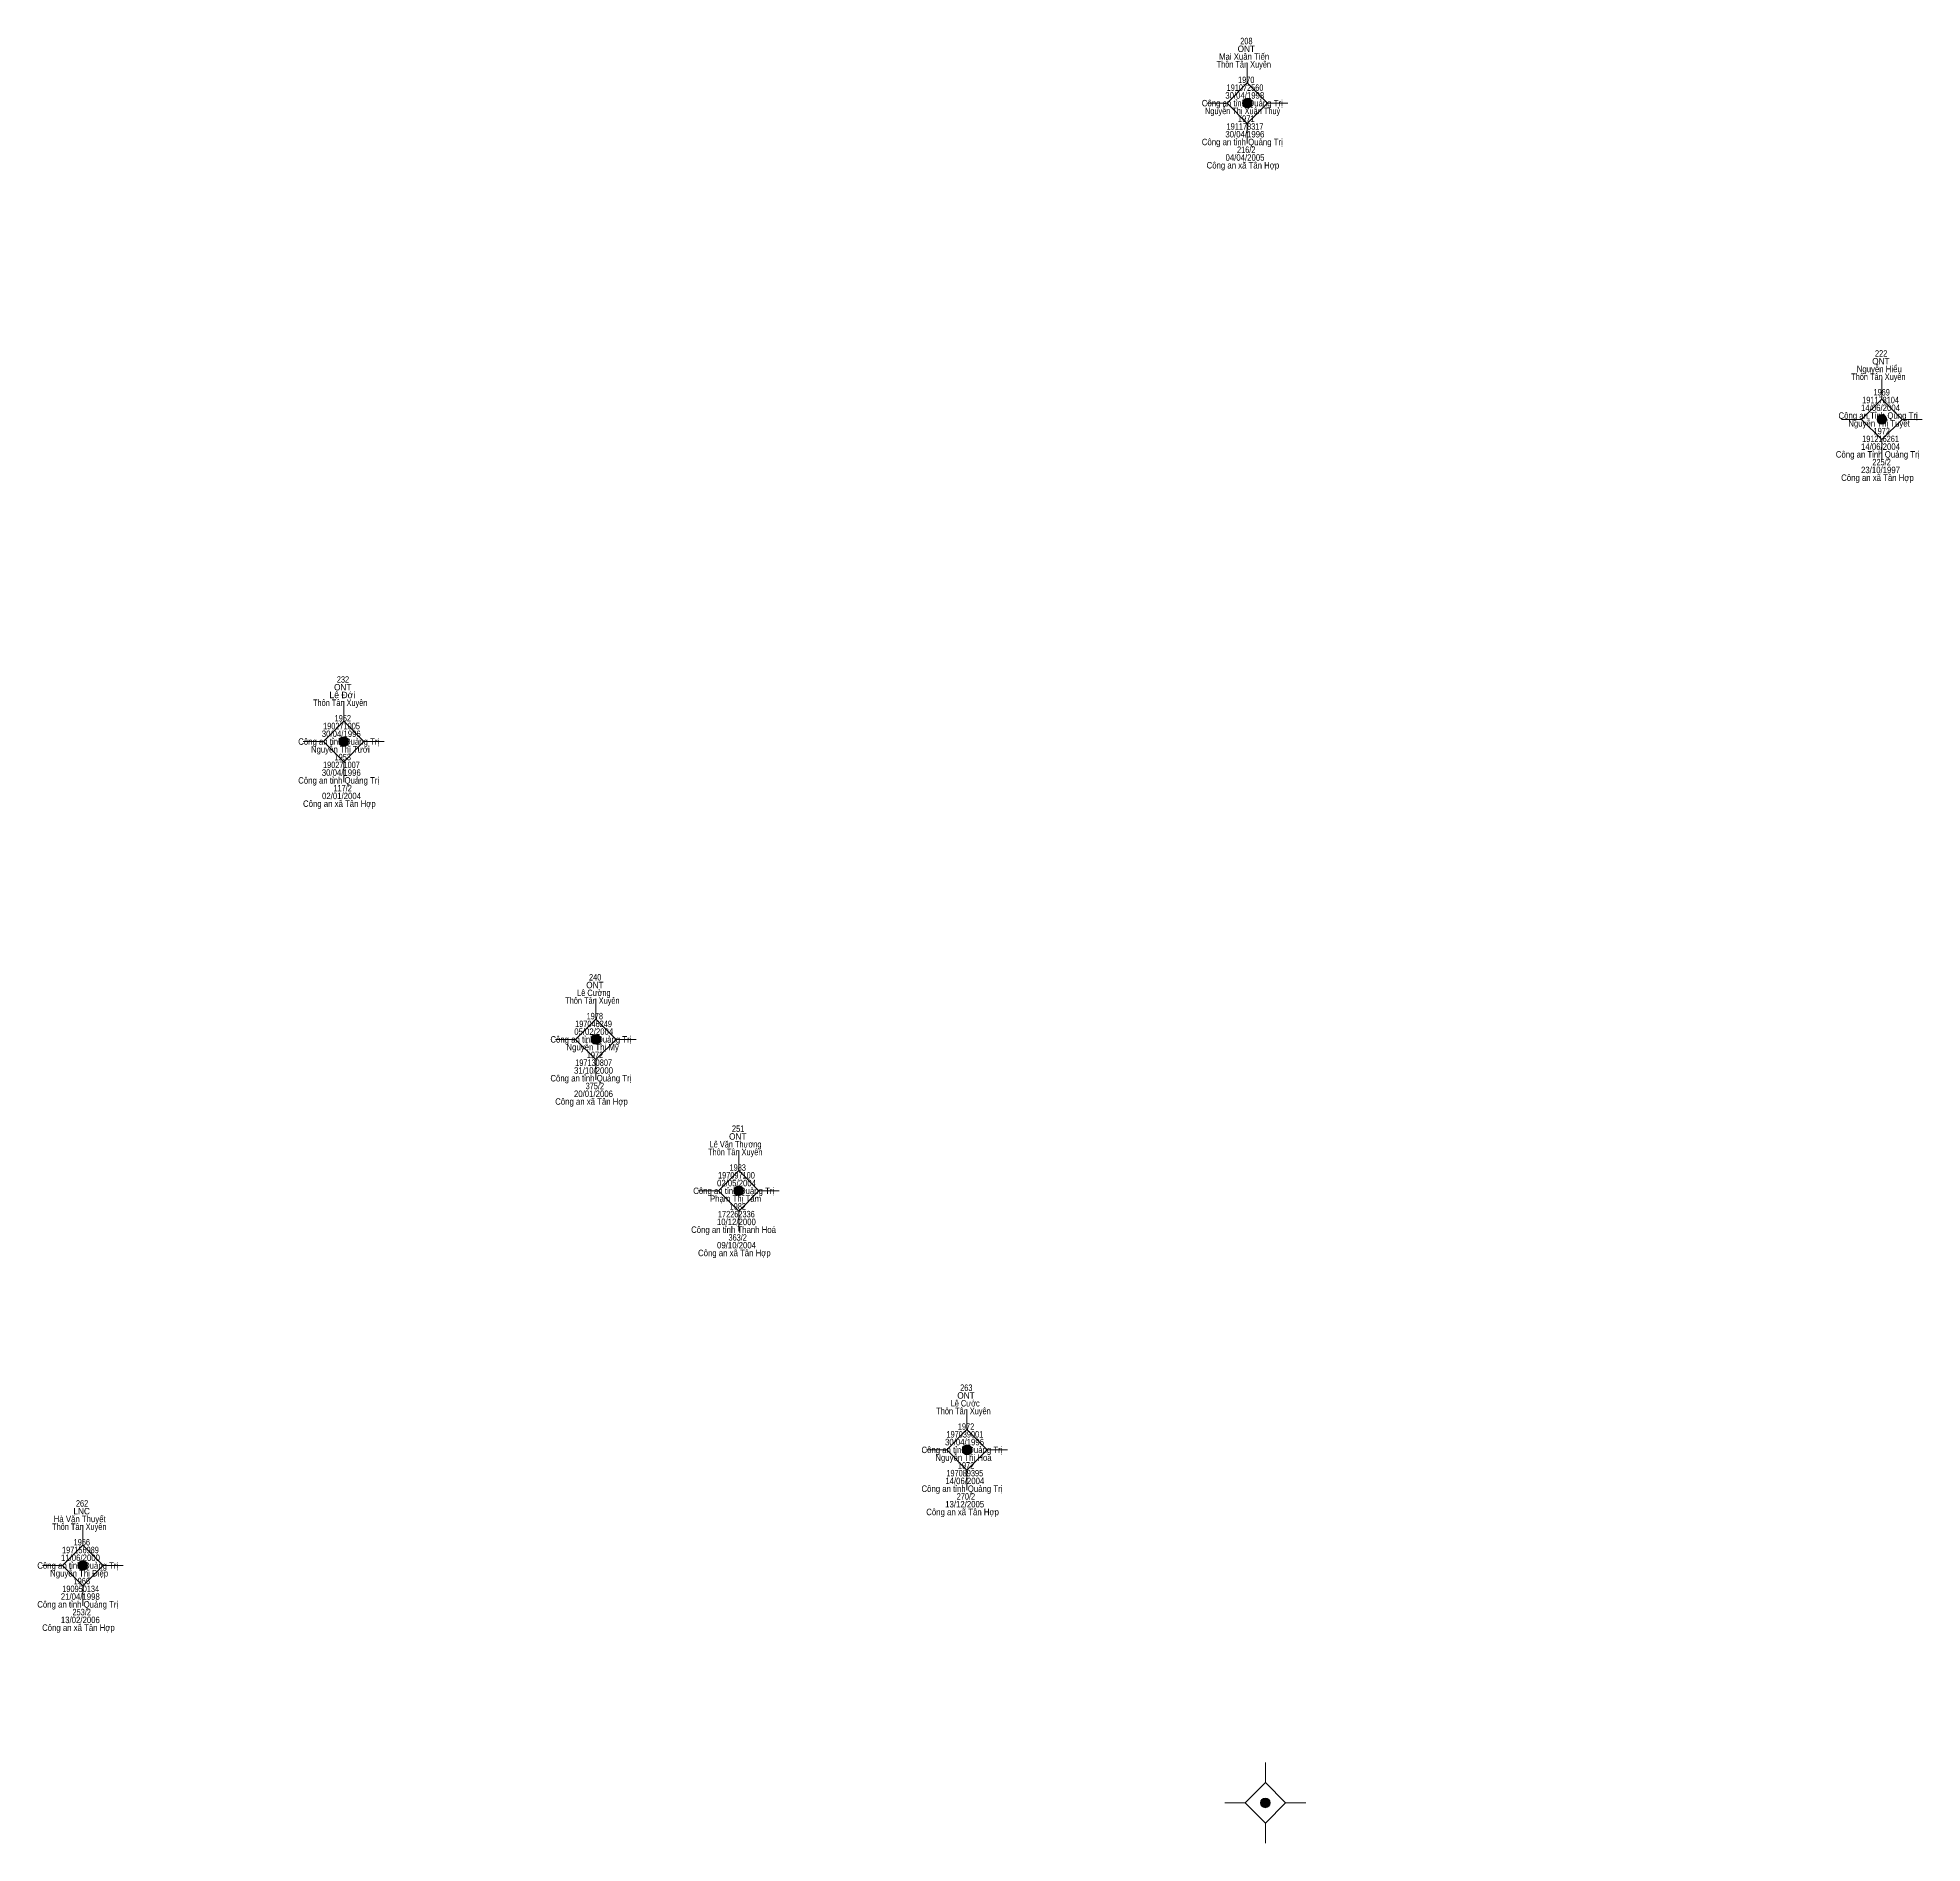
# Model space of a CAD drawing. Header units: metres. Extents: x 550999 to 552168, y 1840734 to 1841978.
# Drawn here: x 551274.2 to 551390.7, y 1841187.6 to 1841299.3 of the extents above; entities that cross this region are included whole.
import ezdxf
from ezdxf.enums import TextEntityAlignment as Align

# ---------------------------------------------------------------- set-up
doc = ezdxf.new("R2010")
doc.units = ezdxf.units.M
doc.header["$LTSCALE"] = 0.16
doc.layers.add('11', color=7, linetype='Continuous', lineweight=13)
doc.layers.add('15', color=7, linetype='Continuous')

msp = doc.modelspace()

# ---------------------------------------------------------------- texts
at = {"layer": '15'}
for s, width, p in [('ONT', 0.95, (551348.91, 1841298.37)), ('208', 0.85, (551348.915, 1841298.85)), ('Thôn Tân Xuyên', 0.85, (551348.755, 1841297.41)), ('Mai Xuân Tiến', 0.9, (551348.775, 1841297.89)), ('191072560', 0.85, (551348.83, 1841295.97)), ('1970', 0.85, (551348.905, 1841296.45)), ('Công an tỉnh Quảng Trị', 0.9, (551348.66, 1841295.01)), ('30/04/1998', 0.9, (551348.815, 1841295.49)), ('Nguyễn Thị Xuân Thuỷ', 0.85, (551348.68, 1841294.53)), ('191178317', 0.85, (551348.83, 1841293.57)), ('1971', 0.8, (551348.905, 1841294.05)), ('Công an tỉnh Quảng Trị', 0.9, (551348.66, 1841292.61)), ('30/04/1996', 0.9, (551348.82, 1841293.09)), ('04/04/2005', 0.9, (551348.83, 1841291.65)), ('216/2', 0.85, (551348.905, 1841292.13)), ('Công an xã Tân Hợp', 0.9, (551348.7, 1841291.17)), ('Nguyễn Hiểu', 0.9, (551388.04, 1841278.58)), ('ONT', 0.95, (551388.14, 1841279.06)), ('222', 0.85, (551388.155, 1841279.54)), ('Thôn Tân Xuyên', 0.85, (551387.985, 1841278.1)), (' 14/06/2004', 0.9, (551388.05, 1841276.18)), (' 191178104', 0.85, (551388.055, 1841276.66)), (' 1969', 0.85, (551388.125, 1841277.14)), (' Công an Tỉnh Qủng Trị', 0.9, (551387.9, 1841275.7)), (' Nguyễn Thị Tuyết', 0.9, (551387.96, 1841275.22)), (' 14/06/2004', 0.9, (551388.05, 1841273.78)), (' 191216261', 0.85, (551388.055, 1841274.26)), (' 1972', 0.85, (551388.13, 1841274.74)), (' Công an Tỉnh Quảng Trị', 0.9, (551387.87, 1841273.3)), (' 225/2', 0.85, (551388.12, 1841272.82)), ('Công an xã Tân Hợp', 0.9, (551387.93, 1841271.86)), (' 23/10/1997', 0.9, (551388.05, 1841272.34)), ('ONT', 0.95, (551293.05, 1841258.91)), ('232', 0.85, (551293.065, 1841259.39)), ('Thôn Tân Xuyên', 0.85, (551292.895, 1841257.95)), ('190271005', 0.85, (551292.975, 1841256.51)), ('1952', 0.85, (551293.055, 1841256.99)), ('Công an tỉnh Quảng Trị', 0.9, (551292.8, 1841255.55)), ('Nguyễn Thị Tươi', 0.9, (551292.9, 1841255.07)), ('30/04/1996', 0.9, (551292.96, 1841256.03)), ('190271007', 0.85, (551292.97, 1841254.11)), ('1953', 0.85, (551293.05, 1841254.59)), ('Công an tỉnh Quảng Trị', 0.9, (551292.8, 1841253.15)), ('30/04/1996', 0.9, (551292.96, 1841253.63)), ('Công an xã Tân Hợp', 0.9, (551292.84, 1841251.71)), ('02/01/2004', 0.9, (551292.975, 1841252.19)), ('117/2', 0.85, (551293.045, 1841252.67)), ('Lê Cường', 0.85, (551308.575, 1841240.02)), ('ONT', 0.95, (551308.64, 1841240.5)), ('240', 0.85, (551308.655, 1841240.98)), ('Thôn Tân Xuyên', 0.85, (551308.485, 1841239.54)), ('05/02/2004', 0.9, (551308.565, 1841237.62)), ('197046249', 0.85, (551308.555, 1841238.1)), ('1978', 0.85, (551308.635, 1841238.58)), ('Công an tỉnh Quảng Trị', 0.9, (551308.39, 1841237.14)), ('Nguyễn Thị Mỹ', 0.9, (551308.5, 1841236.66)), ('197130807', 0.85, (551308.56, 1841235.7)), ('1972', 0.85, (551308.645, 1841236.18)), ('Công an tỉnh Quảng Trị', 0.9, (551308.39, 1841234.74)), ('31/10/2000', 0.9, (551308.555, 1841235.22)), ('375/2', 0.85, (551308.635, 1841234.26)), ('Công an xã Tân Hợp', 0.9, (551308.43, 1841233.3)), ('20/01/2006', 0.9, (551308.55, 1841233.78)), ('Lê Văn Thương', 0.85, (551317.335, 1841230.66)), ('ONT', 0.95, (551317.47, 1841231.14)), ('251', 0.8, (551317.495, 1841231.62)), ('Thôn Tân Xuyên', 0.85, (551317.315, 1841230.18)), ('197097100', 0.85, (551317.39, 1841228.74)), ('1983', 0.85, (551317.47, 1841229.22)), ('Công an tỉnh Quảng Trị', 0.9, (551317.22, 1841227.78)), ('Phạm Thị Tằm', 0.9, (551317.335, 1841227.3)), ('02/05/2004', 0.9, (551317.395, 1841228.26)), ('172262336', 0.85, (551317.385, 1841226.34)), ('1982', 0.85, (551317.475, 1841226.82)), ('Công an tỉnh Thanh Hoá', 0.9, (551317.21, 1841225.38)), ('10/12/2000', 0.9, (551317.385, 1841225.86)), ('363/2', 0.85, (551317.465, 1841224.9)), ('Công an xã Tân Hợp', 0.9, (551317.26, 1841223.94)), ('09/10/2004', 0.9, (551317.395, 1841224.42)), ('263', 0.85, (551331.6, 1841215.61)), ('Lê Cước', 0.85, (551331.53, 1841214.65)), ('ONT', 0.95, (551331.58, 1841215.13)), ('Thôn Tân Xuyên', 0.85, (551331.425, 1841214.17)), ('1972', 0.85, (551331.585, 1841213.21)), ('30/04/1996', 0.9, (551331.49, 1841212.25)), ('197039001', 0.85, (551331.51, 1841212.73)), ('Công an tỉnh Quảng Trị', 0.9, (551331.33, 1841211.77)), ('Nguyễn Thị Hoa', 0.9, (551331.425, 1841211.29)), ('14/06/2004', 0.9, (551331.505, 1841209.85)), ('197089395', 0.85, (551331.505, 1841210.33)), ('1972', 0.85, (551331.585, 1841210.81)), ('Công an tỉnh Quảng Trị', 0.9, (551331.33, 1841209.37)), ('270/2', 0.85, (551331.575, 1841208.89)), ('Hà Văn Thuyết', 0.9, (551276.79, 1841207.5)), ('LNC', 0.95, (551276.91, 1841207.98)), ('262', 0.85, (551276.935, 1841208.46)), ('Công an xã Tân Hợp', 0.9, (551331.37, 1841207.93)), ('13/12/2005', 0.9, (551331.5, 1841208.41)), ('Thôn Tân Xuyên', 0.85, (551276.765, 1841207.02)), ('11/06/2000', 0.9, (551276.835, 1841205.1)), ('197156989', 0.85, (551276.835, 1841205.58)), ('1966', 0.85, (551276.92, 1841206.06)), ('Công an tỉnh Quảng Trị', 0.9, (551276.67, 1841204.62)), ('Nguyễn Thị Điệp', 0.9, (551276.755, 1841204.14)), ('21/04/1998', 0.9, (551276.825, 1841202.7)), ('190950134', 0.85, (551276.85, 1841203.18)), ('1966', 0.85, (551276.92, 1841203.66)), ('Công an tỉnh Quảng Trị', 0.9, (551276.67, 1841202.22)), ('253/2', 0.85, (551276.915, 1841201.74)), ('Công an xã Tân Hợp', 0.9, (551276.71, 1841200.78)), ('13/02/2006', 0.9, (551276.83, 1841201.26))]:
    msp.add_text(s, height=0.4, dxfattribs=dict(at, width=width)).set_placement(p, align=Align.CENTER)
msp.add_text('Lê Đới', height=0.4, dxfattribs=at).set_placement((551293.025, 1841258.43), align=Align.CENTER)

# ---------------------------------------------------------------- hatches: boundary and pattern name
at = {"layer": '11'}
for points in [[(551349.2695, 1841295.21, 1), (551348.6695, 1841295.21, 1)], [(551388.4995, 1841275.66, 1), (551387.8995, 1841275.66, 1)], [(551293.4095, 1841255.75, 1), (551292.8095, 1841255.75, 1)], [(551308.9995, 1841237.34, 1), (551308.3995, 1841237.34, 1)], [(551317.8295, 1841227.98, 1), (551317.2295, 1841227.98, 1)], [(551331.9395, 1841211.97, 1), (551331.3395, 1841211.97, 1)], [(551277.2795, 1841204.82, 1), (551276.6795, 1841204.82, 1)], [(551350.3895, 1841190.15, 1), (551349.7895, 1841190.15, 1)]]:
    msp.add_hatch(color=256, dxfattribs=at).paths.add_polyline_path(points)

# ---------------------------------------------------------------- linework, layer by layer
for p, q in [((551348.97, 1841297.71), (551348.97, 1841296.46)), ((551347.72, 1841295.21), (551346.47, 1841295.21)), ((551351.47, 1841295.21), (551350.22, 1841295.21)), ((551348.97, 1841293.96), (551348.97, 1841292.71)), ((551388.2, 1841278.16), (551388.2, 1841276.91)), ((551386.95, 1841275.66), (551385.7, 1841275.66)), ((551390.7, 1841275.66), (551389.45, 1841275.66)), ((551388.2, 1841274.41), (551388.2, 1841273.16)), ((551293.11, 1841258.25), (551293.11, 1841257)), ((551291.86, 1841255.75), (551290.61, 1841255.75)), ((551295.61, 1841255.75), (551294.36, 1841255.75)), ((551293.11, 1841254.5), (551293.11, 1841253.25)), ((551308.7, 1841239.84), (551308.7, 1841238.59)), ((551307.45, 1841237.34), (551306.2, 1841237.34)), ((551311.2, 1841237.34), (551309.95, 1841237.34)), ((551308.7, 1841236.09), (551308.7, 1841234.84)), ((551317.53, 1841230.48), (551317.53, 1841229.23)), ((551316.28, 1841227.98), (551315.03, 1841227.98)), ((551320.03, 1841227.98), (551318.78, 1841227.98)), ((551317.53, 1841226.73), (551317.53, 1841225.48)), ((551331.64, 1841214.47), (551331.64, 1841213.22)), ((551330.39, 1841211.97), (551329.14, 1841211.97)), ((551334.14, 1841211.97), (551332.89, 1841211.97)), ((551331.64, 1841210.72), (551331.64, 1841209.47)), ((551276.98, 1841207.32), (551276.98, 1841206.07)), ((551275.73, 1841204.82), (551274.48, 1841204.82)), ((551279.48, 1841204.82), (551278.23, 1841204.82)), ((551276.98, 1841203.57), (551276.98, 1841202.32)), ((551350.09, 1841192.65), (551350.09, 1841191.4)), ((551348.84, 1841190.15), (551347.59, 1841190.15)), ((551352.59, 1841190.15), (551351.34, 1841190.15)), ((551350.09, 1841188.9), (551350.09, 1841187.65))]:
    msp.add_line(p, q, dxfattribs=at)
for points in [[(551348.97, 1841296.46), (551347.72, 1841295.21), (551348.97, 1841293.96), (551350.22, 1841295.21)], [(551388.2, 1841276.91), (551386.95, 1841275.66), (551388.2, 1841274.41), (551389.45, 1841275.66)], [(551293.11, 1841257), (551291.86, 1841255.75), (551293.11, 1841254.5), (551294.36, 1841255.75)], [(551308.7, 1841238.59), (551307.45, 1841237.34), (551308.7, 1841236.09), (551309.95, 1841237.34)], [(551317.53, 1841229.23), (551316.28, 1841227.98), (551317.53, 1841226.73), (551318.78, 1841227.98)], [(551331.64, 1841213.22), (551330.39, 1841211.97), (551331.64, 1841210.72), (551332.89, 1841211.97)], [(551276.98, 1841206.07), (551275.73, 1841204.82), (551276.98, 1841203.57), (551278.23, 1841204.82)], [(551350.09, 1841191.4), (551348.84, 1841190.15), (551350.09, 1841188.9), (551351.34, 1841190.15)]]:
    msp.add_lwpolyline(points, close=True, dxfattribs=at)
for centre in [(551348.9695, 1841295.21), (551388.1995, 1841275.66), (551293.1095, 1841255.75), (551308.6995, 1841237.34), (551317.5295, 1841227.98), (551331.6395, 1841211.97), (551276.9795, 1841204.82), (551350.0895, 1841190.15)]:
    msp.add_circle(centre, 0.3, dxfattribs=at)

msp.set_redraw_order([(e.dxf.handle, doc.entitydb.next_handle()) for e in msp.query("TEXT MTEXT ATTDEF DIMENSION ARC_DIMENSION")])  # texts and dimensions are drawn at this point

doc.saveas('drawing.dxf')
